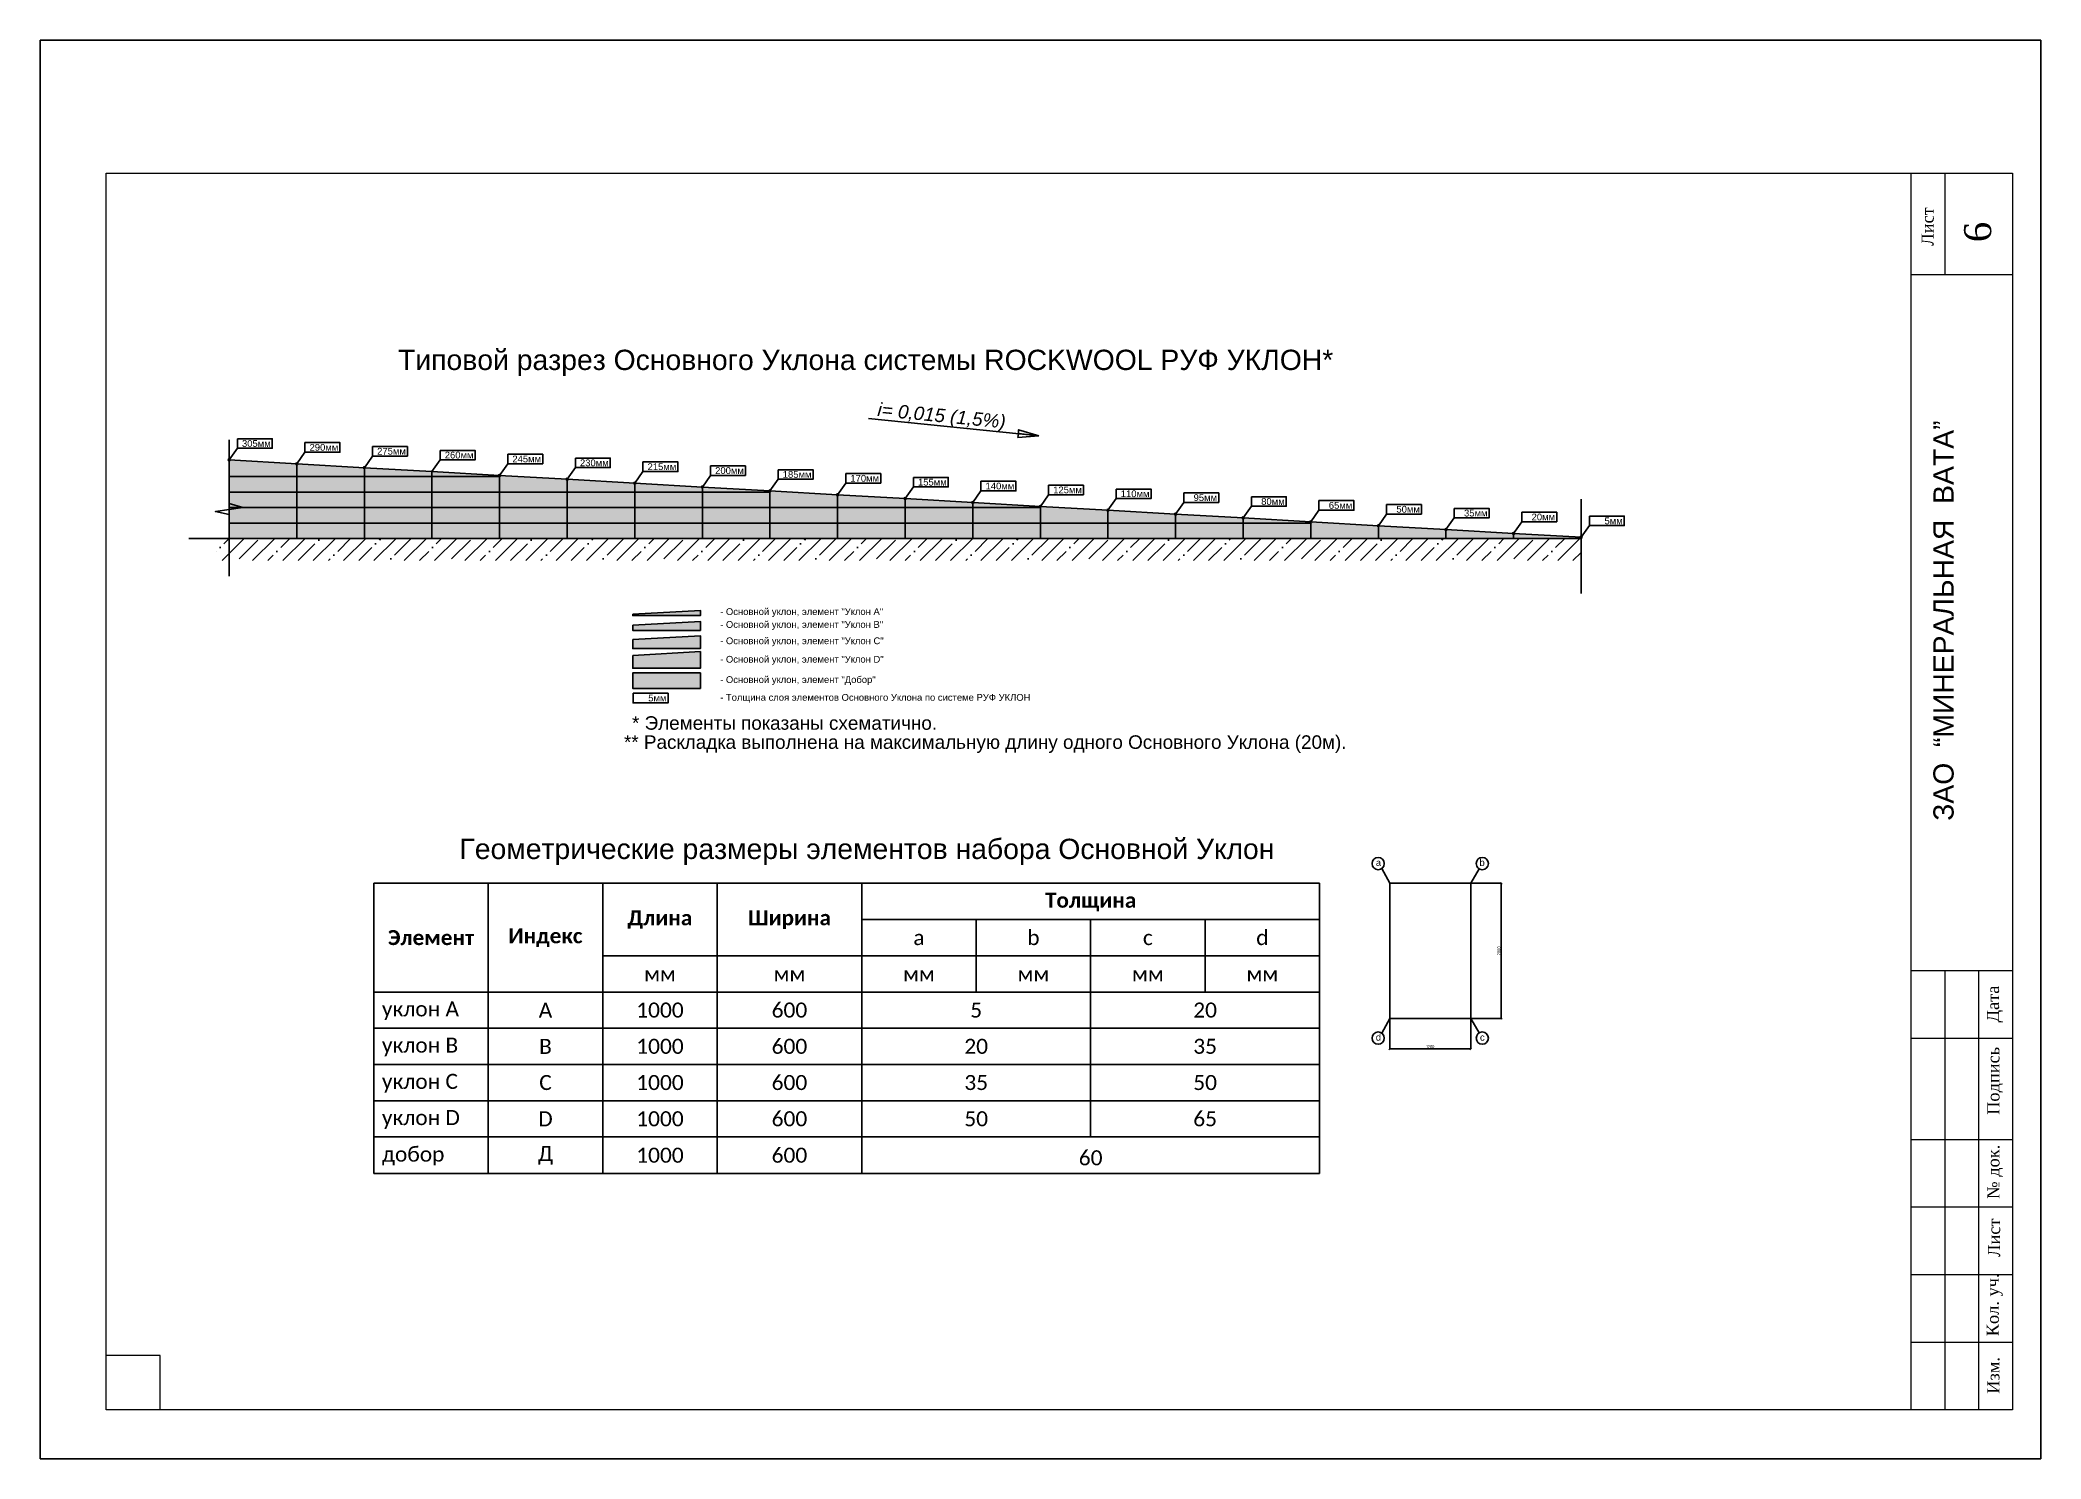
# Model space of a CAD drawing. Header units: inches. Extents: x 0 to 155541, y 1154 to 30754.
# Drawn here: x 125941 to 155541, y 9754 to 30754 of the extents above; entities that cross this region are included whole.
import ezdxf

# ---------------------------------------------------------------- set-up
doc = ezdxf.new("R2010")
doc.units = ezdxf.units.IN
doc.header["$MEASUREMENT"] = 0
doc.linetypes.add('ACAD_ISO04W100', pattern=[30, 24, -3, 0, -3])
doc.linetypes.add('PHANTOM2', pattern=[1.25, 0.625, -0.125, 0.125, -0.125, 0.125, -0.125])
doc.layers.add('Контруклоны', color=1, linetype='Continuous')
for name, color, linetype, lineweight in [('Основные линии', 7, 'Continuous', 30), ('Разуклонка', 1, 'Continuous', 25), ('Штампы', 7, 'Continuous', 15)]:
    doc.layers.add(name, color=color, linetype=linetype, lineweight=lineweight)
doc.styles.add('GOST 2.304', font='CS_Gost2304.shx')
doc.styles.add('надписи', font='TIMES.TTF')
doc.styles.add('Штамп', font='ARIAL.TTF', dxfattribs={"height": 2.5})
doc.dimstyles.new('ISO-25', dxfattribs={"dimtxt": 2.5, "dimasz": 2.5, "dimexe": 1.25, "dimexo": 0.625, "dimtad": 1, "dimtxsty": 'Standard', "dimcen": 2.5, "dimadec": 0, "dimazin": 0, "dimtfac": 1, "dimtmove": 0, "dimatfit": 3, "dimfxl": 1, "dimarcsym": 0})

msp = doc.modelspace()

# ---------------------------------------------------------------- texts
at = {"color": 0, "ltscale": 2, "style": 'Штамп'}
for s, insert, char_height, width, attachment_point in [('\\pi638.58;Типовой разрез Основного Уклона системы ROCKWOOL РУФ УКЛОН*', (130598.154, 26170.641), 300, 15089.85358, 1), ('305мм', (129353.173, 24782.085), 100, 492.92042, 6), ('290мм', (130353.173, 24724.858), 100, 492.92042, 6), ('275мм', (131353.173, 24667.631), 100, 492.92042, 6), ('260мм', (132353.173, 24610.403), 100, 492.92042, 6), ('245мм', (133353.173, 24553.176), 100, 492.92042, 6), ('230мм', (134353.173, 24495.949), 100, 492.92042, 6), ('215мм', (135353.173, 24438.722), 100, 492.92042, 6), ('200мм', (136353.173, 24381.494), 100, 492.92042, 6), ('185мм', (137353.173, 24324.267), 100, 492.92042, 6), ('170мм', (138353.173, 24267.04), 100, 492.92042, 6), ('155мм', (139353.173, 24209.813), 100, 492.92042, 6), ('140мм', (140353.173, 24152.585), 100, 492.92042, 6), ('125мм', (141353.173, 24095.358), 100, 492.92042, 6), ('110мм', (142353.173, 24038.131), 100, 492.92042, 6), ('95мм', (143353.173, 23980.903), 100, 492.92042, 6), ('80мм', (144353.173, 23923.676), 100, 492.92042, 6), ('65мм', (145353.173, 23866.449), 100, 492.92042, 6), ('50мм', (146353.173, 23809.222), 100, 492.92042, 6), ('35мм', (147353.173, 23751.994), 100, 492.92042, 6), ('20мм', (148353.173, 23694.767), 100, 492.92042, 6), ('5мм', (149353.173, 23637.54), 100, 492.92042, 6), ('- Основной уклон, элемент "Уклон А"', (136002.009, 22344.653), 100, 6877.57445, 1), ('- Основной уклон, элемент "Уклон B" ', (136002.009, 22154.55), 100, 6877.57445, 1), ('- Основной уклон, элемент "Уклон C"', (136002.009, 21912.96), 100, 6877.57445, 1), ('- Основной уклон, элемент "Уклон D" ', (136002.009, 21639.687), 100, 6877.57445, 1), ('- Основной уклон, элемент "Добор" ', (136002.009, 21338.69), 100, 6877.57445, 1), ('5мм', (135207.571, 21015.191), 100, 492.92042, 6), ('- Толщина слоя элементов Основного Уклона по системе РУФ УКЛОН', (136002.009, 21075.365), 100, 6564.74295, 1), ('* Элементы показаны схематично.', (134697.862, 20746.377), 200, 12528.42667, 1), ('** Раскладка выполнена на максимальную длину одного Основного Уклона (20м).', (134579.165, 20463.98), 200, 12528.42667, 1), ('\\pi1547;Геометрические размеры элементов набора Основной Уклон', (130598.154, 18933.287), 300, 15089.85358, 1)]:
    msp.add_mtext(s, dxfattribs=dict(at, insert=insert, char_height=char_height, width=width, attachment_point=attachment_point))
at = {"color": 0, "ltscale": 2, "insert": (140235.125, 25204.162), "char_height": 200, "width": 12528.42667, "attachment_point": 3, "rotation": 354.422075, "style": 'Штамп'}
msp.add_mtext('{\\fArial|b0|i1|c204|p34;i= 0,015 (1,5%)}', dxfattribs=at)
at = {"linetype": 'PHANTOM2', "lineweight": 30, "char_height": 100, "style": 'Штамп'}
for s, insert, attachment_point in [('a', (145700.944, 18631.29), 1), ('b', (147311.685, 18631.29), 3), ('d', (145700.944, 15943.36), 7), ('с', (147311.685, 15943.36), 9)]:
    msp.add_mtext_dynamic_manual_height_columns(s, width=152.57197, gutter_width=750, heights=[0], dxfattribs=dict(at, insert=insert, attachment_point=attachment_point))
at = {"char_height": 222.22222}
for s, insert, width, attachment_point in [('{\\fCalibri|b1|i0|c0;Толщина ', (141482.526, 17857.802), 6533.33333, 8), ('{\\fCalibri|b1|i0|c0;Длина', (135111.415, 17737.802), 1453.33333, 5), ('{\\fCalibri|b1|i0|c0;Ширина', (137026.97, 17737.802), 1897.77778, 5), ('{\\fCalibri|b1|i0|c0;Элемент', (131724.748, 17469.654), 1453.33333, 5), ('{\\fCalibri|b1|i0|c0;Индекс', (133418.082, 17469.654), 1453.33333, 5), ('{\\fCalibri|b0|i0|c0;a', (138942.526, 17469.654), 1453.33333, 5), ('{\\fCalibri|b0|i0|c0;b', (140635.859, 17469.654), 1453.33333, 5), ('{\\fCalibri|b0|i0|c0;c', (142329.193, 17469.654), 1453.33333, 5), ('{\\fCalibri|b0|i0|c0;d', (144022.526, 17469.654), 1453.33333, 5), ('{\\fCalibri|b0|i0|c0;мм', (135111.415, 16933.358), 1453.33333, 5), ('{\\fCalibri|b0|i0|c0;мм', (137026.97, 16933.358), 1897.77778, 5), ('{\\fCalibri|b0|i0|c0;мм', (138942.526, 16933.358), 1453.33333, 5), ('{\\fCalibri|b0|i0|c0;мм', (140635.859, 16933.358), 1453.33333, 5), ('{\\fCalibri|b0|i0|c0;мм', (142329.193, 16933.358), 1453.33333, 5), ('{\\fCalibri|b0|i0|c0;мм', (144022.526, 16933.358), 1453.33333, 5), ('{\\fCalibri|b0|i0|c0;уклон A', (130998.082, 16248.913), 1453.33333, 7), ('{\\fCalibri|b0|i0|c0;А', (133418.082, 16397.061), 1453.33333, 5), ('{\\fCalibri|b0|i0|c0;1000', (135111.415, 16397.061), 1453.33333, 5), ('{\\fCalibri|b0|i0|c0;600', (137026.97, 16397.061), 1897.77778, 5), ('{\\fCalibri|b0|i0|c0;5', (139789.193, 16397.061), 3146.66667, 5), ('{\\fCalibri|b0|i0|c0;20', (143175.859, 16397.061), 3146.66667, 5), ('{\\fCalibri|b0|i0|c0;уклон B', (130998.082, 15712.617), 1453.33333, 7), ('{\\fCalibri|b0|i0|c0;600', (137026.97, 15860.765), 1897.77778, 5), ('{\\fCalibri|b0|i0|c0;B', (133418.082, 15860.765), 1453.33333, 5), ('{\\fCalibri|b0|i0|c0;1000', (135111.415, 15860.765), 1453.33333, 5), ('{\\fCalibri|b0|i0|c0;20', (139789.193, 15860.765), 3146.66667, 5), ('{\\fCalibri|b0|i0|c0;35', (143175.859, 15860.765), 3146.66667, 5), ('{\\fCalibri|b0|i0|c0;уклон C', (130998.082, 15176.321), 1453.33333, 7), ('{\\fCalibri|b0|i0|c0;C', (133418.082, 15324.469), 1453.33333, 5), ('{\\fCalibri|b0|i0|c0;1000', (135111.415, 15324.469), 1453.33333, 5), ('{\\fCalibri|b0|i0|c0;600', (137026.97, 15324.469), 1897.77778, 5), ('{\\fCalibri|b0|i0|c0;35', (139789.193, 15324.469), 3146.66667, 5), ('{\\fCalibri|b0|i0|c0;50', (143175.859, 15324.469), 3146.66667, 5), ('{\\fCalibri|b0|i0|c0;уклон D', (130998.082, 14640.024), 1453.33333, 7), ('{\\fCalibri|b0|i0|c0;D', (133418.082, 14788.173), 1453.33333, 5), ('{\\fCalibri|b0|i0|c0;1000', (135111.415, 14788.173), 1453.33333, 5), ('{\\fCalibri|b0|i0|c0;600', (137026.97, 14788.173), 1897.77778, 5), ('{\\fCalibri|b0|i0|c0;50', (139789.193, 14788.173), 3146.66667, 5), ('{\\fCalibri|b0|i0|c0;65', (143175.859, 14788.173), 3146.66667, 5), ('{\\fCalibri|b0|i0|c0;добор', (130998.082, 14098.144), 1453.33333, 7), ('{\\fCalibri|b0|i0|c0;Д', (133418.082, 14249.084), 1453.33333, 5), ('{\\fCalibri|b0|i0|c0;1000', (135111.415, 14249.084), 1453.33333, 5), ('{\\fCalibri|b0|i0|c0;600', (137026.97, 14249.084), 1897.77778, 5), ('{\\fCalibri|b0|i0|c0;60', (141482.526, 14098.144), 6533.33333, 8)]:
    msp.add_mtext(s, dxfattribs=dict(at, insert=insert, width=width, attachment_point=attachment_point))
at = {"layer": 'Основные линии', "color": 0, "style": 'Штамп'}
msp.add_text('ЗАО  “МИНЕРАЛЬНАЯ  ВАТА”', height=300, rotation=90, dxfattribs=at).set_placement((154248.466, 19199.606))
at = {"layer": 'Штампы', "color": 0, "style": 'надписи'}
for s, height, p in [('Лист', 180, (153953.62, 27709.615)), ('6', 400, (154803.484, 27761.712)), ('Дата', 180, (154920.701, 16214.451)), ('Подпись', 180, (154926.369, 14846.544)), (' № док.', 180, (154926.718, 13535.362)), ('Лист', 180, (154936.737, 12744.248)), ('Кол. уч.', 180, (154916.62, 11570.641)), ('Изм.', 180, (154925.682, 10719.551))]:
    msp.add_text(s, height=height, rotation=90, dxfattribs=at).set_placement(p)

# ---------------------------------------------------------------- blocks, each defined once
blk = doc.blocks.new('_Oblique')
at = {"color": 0, "linetype": 'ByBlock', "lineweight": -2}
blk.add_line((-0.5, -0.5), (0.5, 0.5), dxfattribs=at)
blk = doc.blocks.new('*D5')
at = {"color": 0, "lineweight": -2, "transparency": 16777216}
for p, q in [((145906, 16273), (145906, 15822)), ((147106, 16273), (147106, 15822)), ((145906, 15823), (147106, 15823))]:
    blk.add_line(p, q, dxfattribs=at)
at = {"layer": 'Defpoints', "color": 0, "transparency": 16777216}
for p in [(145906, 16274), (147106, 16274), (147106, 15823)]:
    blk.add_point(p, dxfattribs=at)
at = {"color": 0, "lineweight": -2, "transparency": 16777216, "xscale": 25, "yscale": 25, "zscale": 25, "rotation": 180}
blk.add_blockref('_Oblique', (145906, 15823), dxfattribs=at)
at = {"color": 0, "lineweight": -2, "transparency": 16777216, "xscale": 25, "yscale": 25, "zscale": 25}
blk.add_blockref('_Oblique', (147106, 15823), dxfattribs=at)
at = {"color": 0, "transparency": 16777216, "insert": (146506, 15858), "char_height": 50, "attachment_point": 5, "style": 'GOST 2.304'}
blk.add_mtext('1200', dxfattribs=at)
blk = doc.blocks.new('*D6')
at = {"color": 0, "lineweight": -2, "transparency": 16777216}
for p, q in [((147107, 18274), (147558, 18274)), ((147557, 18274), (147557, 16274)), ((147107, 16274), (147558, 16274))]:
    blk.add_line(p, q, dxfattribs=at)
at = {"layer": 'Defpoints', "color": 0, "transparency": 16777216}
for p in [(147106, 18274), (147106, 16274), (147557, 16274)]:
    blk.add_point(p, dxfattribs=at)
at = {"color": 0, "lineweight": -2, "transparency": 16777216, "xscale": 25, "yscale": 25, "zscale": 25}
for p, rotation in [((147557, 18274), 90), ((147557, 16274), 270)]:
    blk.add_blockref('_Oblique', p, dxfattribs=dict(at, rotation=rotation))
at = {"color": 0, "transparency": 16777216, "insert": (147522, 17274), "char_height": 50, "attachment_point": 5, "rotation": 90, "style": 'GOST 2.304'}
blk.add_mtext('2000', dxfattribs=at)

# ---------------------------------------------------------------- dimensions: what is measured, and where the dimension line sits
dim = msp.add_linear_dim(base=(147556.586, 16274.099), p1=(147106.314, 18274.099), p2=(147106.314, 16274.099), angle=90, dimstyle='ISO-25', override={"dimtxt": 50, "dimasz": 25, "dimgap": 10, "dimtxsty": 'GOST 2.304', "dimblk1": 'Oblique', "dimblk2": 'Oblique', "dimsah": 1})
dim.commit()
dim.dimension.update_dxf_attribs({"geometry": '*D6', "text_midpoint": (147521.586, 17274.099)})
dim = msp.add_linear_dim(base=(147106.314, 15823.109), p1=(145906.314, 16274.099), p2=(147106.314, 16274.099), dimstyle='ISO-25', override={"dimtxt": 50, "dimasz": 25, "dimgap": 10, "dimtxsty": 'GOST 2.304', "dimblk1": 'Oblique', "dimblk2": 'Oblique', "dimsah": 1})
dim.commit()
dim.dimension.update_dxf_attribs({"geometry": '*D5', "text_midpoint": (146506.314, 15858.109)})

# ---------------------------------------------------------------- hatches: boundary and pattern name
at = {"ltscale": 2}
h = msp.add_hatch(dxfattribs=at)
h.set_pattern_fill('ANSI35', color=256, scale=50, style=0)
h.set_pattern_definition([(45, (-557768.5, -319860.02), (-224.5064, 224.5064), []), (45, (-557543.98, -319860.02), (-224.5064, 224.5064), [396.875, -79.375, 0, -79.375])])
h.paths.add_polyline_path([(148738.811, 23048.89), (148738.811, 23376.6), (128545.683, 23376.6), (128545.683, 23048.89)])
at = {"layer": 'Разуклонка'}
for color, points in [(92, [(129738.811, 24482.193), (129738.811, 24292.236), (128738.811, 24292.236), (128738.811, 24539.421)]), (202, [(129738.811, 24292.236), (128738.811, 24292.236), (128738.811, 24063.327), (129738.811, 24063.327)]), (160, [(130738.811, 24424.966), (130738.811, 24292.236), (129738.811, 24292.236), (129738.811, 24482.193)]), (202, [(130738.811, 24292.236), (129738.811, 24292.236), (129738.811, 24063.327), (130738.811, 24063.327)]), (2, [(131738.811, 24367.739), (131738.811, 24292.236), (130738.811, 24292.236), (130738.811, 24424.966)]), (202, [(131738.811, 24292.236), (130738.811, 24292.236), (130738.811, 24063.327), (131738.811, 24063.327)]), (1, [(132738.811, 24310.512), (132738.811, 24292.236), (131738.811, 24292.236), (131738.811, 24367.739)]), (202, [(132738.811, 24292.236), (131738.811, 24292.236), (131738.811, 24063.327), (132738.811, 24063.327)]), (92, [(133738.811, 24253.284), (133738.811, 24063.327), (132738.811, 24063.327), (132738.811, 24310.512)]), (202, [(129738.811, 24063.327), (128738.811, 24063.327), (128738.811, 23834.418), (129738.811, 23834.418)]), (202, [(130738.811, 24063.327), (129738.811, 24063.327), (129738.811, 23834.418), (130738.811, 23834.418)]), (202, [(131738.811, 24063.327), (130738.811, 24063.327), (130738.811, 23834.418), (131738.811, 23834.418)]), (202, [(132738.811, 24063.327), (131738.811, 24063.327), (131738.811, 23834.418), (132738.811, 23834.418)]), (202, [(132738.811, 24063.327), (133738.811, 24063.327), (133738.811, 23834.418), (132738.811, 23834.418)]), (160, [(134738.811, 24196.057), (134738.811, 24063.327), (133738.811, 24063.327), (133738.811, 24253.284)]), (202, [(133738.811, 24063.327), (134738.811, 24063.327), (134738.811, 23834.418), (133738.811, 23834.418)]), (2, [(135738.811, 24138.83), (135738.811, 24063.327), (134738.811, 24063.327), (134738.811, 24196.057)]), (202, [(134738.811, 24063.327), (135738.811, 24063.327), (135738.811, 23834.418), (134738.811, 23834.418)]), (1, [(136738.811, 24081.603), (136738.811, 24063.327), (135738.811, 24063.327), (135738.811, 24138.83)]), (202, [(135738.811, 24063.327), (136738.811, 24063.327), (136738.811, 23834.418), (135738.811, 23834.418)]), (92, [(137738.811, 24024.375), (137738.811, 23834.418), (136738.811, 23834.418), (136738.811, 24081.603)]), (160, [(138738.811, 23967.148), (138738.811, 23834.418), (137738.811, 23834.418), (137738.811, 24024.375)]), (202, [(129738.811, 23834.418), (128738.811, 23834.418), (128738.811, 23605.509), (129738.811, 23605.509)]), (202, [(130738.811, 23834.418), (129738.811, 23834.418), (129738.811, 23605.509), (130738.811, 23605.509)]), (202, [(131738.811, 23834.418), (130738.811, 23834.418), (130738.811, 23605.509), (131738.811, 23605.509)]), (202, [(132738.811, 23834.418), (131738.811, 23834.418), (131738.811, 23605.509), (132738.811, 23605.509)]), (202, [(132738.811, 23834.418), (133738.811, 23834.418), (133738.811, 23605.509), (132738.811, 23605.509)]), (202, [(133738.811, 23834.418), (134738.811, 23834.418), (134738.811, 23605.509), (133738.811, 23605.509)]), (202, [(134738.811, 23834.418), (135738.811, 23834.418), (135738.811, 23605.509), (134738.811, 23605.509)]), (202, [(135738.811, 23834.418), (136738.811, 23834.418), (136738.811, 23605.509), (135738.811, 23605.509)]), (202, [(136738.811, 23834.418), (137738.811, 23834.418), (137738.811, 23605.509), (136738.811, 23605.509)]), (202, [(137738.811, 23834.418), (138738.811, 23834.418), (138738.811, 23605.509), (137738.811, 23605.509)]), (2, [(139738.811, 23909.921), (139738.811, 23834.418), (138738.811, 23834.418), (138738.811, 23967.148)]), (202, [(138738.811, 23834.418), (139738.811, 23834.418), (139738.811, 23605.509), (138738.811, 23605.509)]), (1, [(140738.811, 23852.694), (140738.811, 23834.418), (139738.811, 23834.418), (139738.811, 23909.921)]), (202, [(139738.811, 23834.418), (140738.811, 23834.418), (140738.811, 23605.509), (139738.811, 23605.509)]), (92, [(141738.811, 23795.466), (141738.811, 23605.509), (140738.811, 23605.509), (140738.811, 23852.694)]), (160, [(142738.811, 23738.239), (142738.811, 23605.509), (141738.811, 23605.509), (141738.811, 23795.466)]), (2, [(143738.811, 23681.012), (143738.811, 23605.509), (142738.811, 23605.509), (142738.811, 23738.239)]), (1, [(144738.811, 23623.785), (144738.811, 23605.509), (143738.811, 23605.509), (143738.811, 23681.012)]), (202, [(129738.811, 23605.509), (128738.811, 23605.509), (128738.811, 23376.6), (129738.811, 23376.6)]), (202, [(130738.811, 23605.509), (129738.811, 23605.509), (129738.811, 23376.6), (130738.811, 23376.6)]), (202, [(131738.811, 23605.509), (130738.811, 23605.509), (130738.811, 23376.6), (131738.811, 23376.6)]), (202, [(132738.811, 23605.509), (131738.811, 23605.509), (131738.811, 23376.6), (132738.811, 23376.6)]), (202, [(132738.811, 23605.509), (133738.811, 23605.509), (133738.811, 23376.6), (132738.811, 23376.6)]), (202, [(133738.811, 23605.509), (134738.811, 23605.509), (134738.811, 23376.6), (133738.811, 23376.6)]), (202, [(134738.811, 23605.509), (135738.811, 23605.509), (135738.811, 23376.6), (134738.811, 23376.6)]), (202, [(135738.811, 23605.509), (136738.811, 23605.509), (136738.811, 23376.6), (135738.811, 23376.6)]), (202, [(136738.811, 23605.509), (137738.811, 23605.509), (137738.811, 23376.6), (136738.811, 23376.6)]), (202, [(137738.811, 23605.509), (138738.811, 23605.509), (138738.811, 23376.6), (137738.811, 23376.6)]), (202, [(138738.811, 23605.509), (139738.811, 23605.509), (139738.811, 23376.6), (138738.811, 23376.6)]), (202, [(139738.811, 23605.509), (140738.811, 23605.509), (140738.811, 23376.6), (139738.811, 23376.6)]), (202, [(140738.811, 23605.509), (141738.811, 23605.509), (141738.811, 23376.6), (140738.811, 23376.6)]), (202, [(141738.811, 23605.509), (142738.811, 23605.509), (142738.811, 23376.6), (141738.811, 23376.6)]), (202, [(142738.811, 23605.509), (143738.811, 23605.509), (143738.811, 23376.6), (142738.811, 23376.6)]), (202, [(143738.811, 23605.509), (144738.811, 23605.509), (144738.811, 23376.6), (143738.811, 23376.6)]), (92, [(145738.811, 23566.557), (145738.811, 23376.6), (144738.811, 23376.6), (144738.811, 23623.785)]), (160, [(146738.811, 23509.33), (146738.811, 23376.6), (145738.811, 23376.6), (145738.811, 23566.557)]), (2, [(147738.811, 23452.103), (147738.811, 23376.6), (146738.811, 23376.6), (146738.811, 23509.33)]), (1, [(148738.811, 23394.876), (148738.811, 23376.6), (147738.811, 23376.6), (147738.811, 23452.103)]), (1, [(134710.055, 22254.866), (134710.055, 22236.59), (135710.055, 22236.59), (135710.055, 22312.093)]), (2, [(134710.055, 22092.683), (134710.055, 22017.18), (135710.055, 22017.18), (135710.055, 22149.911)]), (160, [(134710.055, 21880.318), (134710.055, 21747.587), (135710.055, 21747.587), (135710.055, 21937.545)]), (92, [(134710.055, 21646.769), (134710.055, 21456.811), (135710.055, 21456.811), (135710.055, 21703.996)]), (202, [(135710.055, 21387.101), (134710.055, 21387.101), (134710.055, 21158.192), (135710.055, 21158.192)])]:
    msp.add_hatch(color=color, dxfattribs=at).paths.add_polyline_path(points)

# ---------------------------------------------------------------- linework, layer by layer
at = {"color": 0}
for p, q in [((125940.774, 9754.239), (125940.774, 30754.239)), ((125940.774, 30754.239), (155540.774, 30754.239)), ((155540.774, 30754.239), (155540.774, 9754.239)), ((155540.774, 30754.239), (155540.774, 9754.239)), ((155540.774, 9754.239), (125940.774, 9754.239))]:
    msp.add_line(p, q, dxfattribs=at)
for p, q in [((130878.082, 18274.099), (144869.193, 18274.099)), ((130878.082, 18274.099), (130878.082, 13978.144)), ((132571.415, 18274.099), (132571.415, 13978.144)), ((134264.748, 18274.099), (134264.748, 13978.144)), ((135958.082, 18274.099), (135958.082, 13978.144)), ((138095.859, 18274.099), (138095.859, 13978.144)), ((144869.193, 18274.099), (144869.193, 13978.144)), ((138095.859, 17737.802), (144869.193, 17737.802)), ((139789.193, 17737.802), (139789.193, 16665.21)), ((141482.526, 17737.802), (141482.526, 14520.024)), ((143175.859, 17737.802), (143175.859, 16665.21)), ((134264.748, 17201.506), (144869.193, 17201.506)), ((130878.082, 16665.21), (144869.193, 16665.21)), ((130878.082, 16128.913), (144869.193, 16128.913)), ((130878.082, 15592.617), (144869.193, 15592.617)), ((130878.082, 15056.321), (144869.193, 15056.321)), ((130878.082, 14520.024), (144869.193, 14520.024)), ((130878.082, 13978.144), (144869.193, 13978.144))]:
    msp.add_line(p, q)
for points in [[(145788.235, 18491.094), (145906.314, 18274.099)], [(147107.564, 18274.099), (147231.148, 18486.758)], [(145788.235, 16057.103), (145906.314, 16274.099)], [(147107.564, 16274.099), (147231.148, 16061.439)]]:
    msp.add_lwpolyline(points)
for centre in [(145735.92, 18565.158), (147276.709, 18565.158), (145735.92, 15983.039), (147276.709, 15983.039)]:
    msp.add_circle(centre, 90.676)
at = {"layer": 'Контруклоны', "color": 4, "ltscale": 4687500.0}
msp.add_lwpolyline([(147106.314, 16274.099), (147106.314, 18274.099), (145906.314, 18274.099), (145906.314, 16274.099), (147106.314, 16274.099)], dxfattribs=at)
at = {"layer": 'Разуклонка', "color": 0}
for points in [[(140716.462, 24898.585), (138197.182, 25152.176)], [(140716.462, 24898.585), (140414.776, 24928.953), (140405.91, 24873.122), (140716.462, 24898.585)], [(140716.462, 24898.585), (140414.776, 24928.953), (140417.215, 24985.431), (140716.462, 24898.585)], [(128738.811, 24838.253), (128738.811, 23895.513), (128939.543, 23834.418), (128534.592, 23775.378), (128738.811, 23732.463), (128738.811, 22817.981)], [(128738.811, 24539.421), (128860.253, 24711.715)], [(129738.811, 24482.193), (129860.253, 24654.488)], [(130738.811, 24424.966), (130860.253, 24597.261)], [(131738.811, 24367.739), (131860.253, 24540.034)], [(132738.811, 24310.512), (132860.253, 24482.806)], [(133738.811, 24253.284), (133860.253, 24425.579)], [(134738.811, 24196.057), (134860.253, 24368.352)], [(135738.811, 24138.83), (135860.253, 24311.125)], [(136738.811, 24081.603), (136860.253, 24253.897)], [(136738.811, 24081.603), (136738.811, 24063.327)], [(137738.811, 24024.375), (137860.253, 24196.67)], [(138738.811, 23967.148), (138860.253, 24139.443)], [(139738.811, 23909.921), (139860.253, 24082.216)], [(140738.811, 23852.694), (140860.253, 24024.988)], [(140738.811, 23852.694), (140738.811, 23834.418)], [(141738.811, 23795.466), (141860.253, 23967.761)], [(142738.811, 23738.239), (142860.253, 23910.534)], [(143738.811, 23681.012), (143860.253, 23853.307)], [(144738.811, 23623.785), (144860.253, 23796.079)], [(145738.811, 23566.557), (145860.253, 23738.852)], [(146738.811, 23509.33), (146860.253, 23681.625)], [(144738.811, 23623.785), (144738.811, 23605.509)], [(147738.811, 23452.103), (147860.253, 23624.397)], [(148738.811, 23394.876), (148860.253, 23567.17)], [(148738.811, 23394.876), (148738.811, 23376.6)]]:
    msp.add_lwpolyline(points, dxfattribs=at)
for points in [[(128860.253, 24852.455), (129376.801, 24852.455), (129376.801, 24711.715), (128860.253, 24711.715)], [(129860.253, 24795.228), (130376.801, 24795.228), (130376.801, 24654.488), (129860.253, 24654.488)], [(130860.253, 24738), (131376.801, 24738), (131376.801, 24597.261), (130860.253, 24597.261)], [(131860.253, 24680.773), (132376.801, 24680.773), (132376.801, 24540.034), (131860.253, 24540.034)], [(132860.253, 24623.546), (133376.801, 24623.546), (133376.801, 24482.806), (132860.253, 24482.806)], [(129738.811, 24482.193), (129738.811, 24292.236), (128738.811, 24292.236), (128738.811, 24539.421)], [(129738.811, 24292.236), (128738.811, 24292.236), (128738.811, 24063.327), (129738.811, 24063.327)], [(130738.811, 24424.966), (130738.811, 24292.236), (129738.811, 24292.236), (129738.811, 24482.193)], [(130738.811, 24292.236), (129738.811, 24292.236), (129738.811, 24063.327), (130738.811, 24063.327)], [(131738.811, 24367.739), (131738.811, 24292.236), (130738.811, 24292.236), (130738.811, 24424.966)], [(131738.811, 24292.236), (130738.811, 24292.236), (130738.811, 24063.327), (131738.811, 24063.327)], [(132738.811, 24310.512), (132738.811, 24292.236), (131738.811, 24292.236), (131738.811, 24367.739)], [(132738.811, 24292.236), (131738.811, 24292.236), (131738.811, 24063.327), (132738.811, 24063.327)], [(133738.811, 24253.284), (133738.811, 24063.327), (132738.811, 24063.327), (132738.811, 24310.512)], [(133860.253, 24566.319), (134376.801, 24566.319), (134376.801, 24425.579), (133860.253, 24425.579)], [(134860.253, 24509.091), (135376.801, 24509.091), (135376.801, 24368.352), (134860.253, 24368.352)], [(135860.253, 24451.864), (136376.801, 24451.864), (136376.801, 24311.125), (135860.253, 24311.125)], [(136860.253, 24394.637), (137376.801, 24394.637), (137376.801, 24253.897), (136860.253, 24253.897)], [(137860.253, 24337.41), (138376.801, 24337.41), (138376.801, 24196.67), (137860.253, 24196.67)], [(138860.253, 24280.182), (139376.801, 24280.182), (139376.801, 24139.443), (138860.253, 24139.443)], [(129738.811, 24063.327), (128738.811, 24063.327), (128738.811, 23834.418), (129738.811, 23834.418)], [(130738.811, 24063.327), (129738.811, 24063.327), (129738.811, 23834.418), (130738.811, 23834.418)], [(131738.811, 24063.327), (130738.811, 24063.327), (130738.811, 23834.418), (131738.811, 23834.418)], [(132738.811, 24063.327), (131738.811, 24063.327), (131738.811, 23834.418), (132738.811, 23834.418)], [(132738.811, 24063.327), (133738.811, 24063.327), (133738.811, 23834.418), (132738.811, 23834.418)], [(134738.811, 24196.057), (134738.811, 24063.327), (133738.811, 24063.327), (133738.811, 24253.284)], [(133738.811, 24063.327), (134738.811, 24063.327), (134738.811, 23834.418), (133738.811, 23834.418)], [(135738.811, 24138.83), (135738.811, 24063.327), (134738.811, 24063.327), (134738.811, 24196.057)], [(134738.811, 24063.327), (135738.811, 24063.327), (135738.811, 23834.418), (134738.811, 23834.418)], [(136738.811, 24081.603), (136738.811, 24063.327), (135738.811, 24063.327), (135738.811, 24138.83)], [(135738.811, 24063.327), (136738.811, 24063.327), (136738.811, 23834.418), (135738.811, 23834.418)], [(137738.811, 24024.375), (137738.811, 23834.418), (136738.811, 23834.418), (136738.811, 24081.603)], [(138738.811, 23967.148), (138738.811, 23834.418), (137738.811, 23834.418), (137738.811, 24024.375)], [(139860.253, 24222.955), (140376.801, 24222.955), (140376.801, 24082.216), (139860.253, 24082.216)], [(140860.253, 24165.728), (141376.801, 24165.728), (141376.801, 24024.988), (140860.253, 24024.988)], [(141860.253, 24108.5), (142376.801, 24108.5), (142376.801, 23967.761), (141860.253, 23967.761)], [(142860.253, 24051.273), (143376.801, 24051.273), (143376.801, 23910.534), (142860.253, 23910.534)], [(143860.253, 23994.046), (144376.801, 23994.046), (144376.801, 23853.307), (143860.253, 23853.307)], [(129738.811, 23834.418), (128738.811, 23834.418), (128738.811, 23605.509), (129738.811, 23605.509)], [(130738.811, 23834.418), (129738.811, 23834.418), (129738.811, 23605.509), (130738.811, 23605.509)], [(131738.811, 23834.418), (130738.811, 23834.418), (130738.811, 23605.509), (131738.811, 23605.509)], [(132738.811, 23834.418), (131738.811, 23834.418), (131738.811, 23605.509), (132738.811, 23605.509)], [(132738.811, 23834.418), (133738.811, 23834.418), (133738.811, 23605.509), (132738.811, 23605.509)], [(133738.811, 23834.418), (134738.811, 23834.418), (134738.811, 23605.509), (133738.811, 23605.509)], [(134738.811, 23834.418), (135738.811, 23834.418), (135738.811, 23605.509), (134738.811, 23605.509)], [(135738.811, 23834.418), (136738.811, 23834.418), (136738.811, 23605.509), (135738.811, 23605.509)], [(136738.811, 23834.418), (137738.811, 23834.418), (137738.811, 23605.509), (136738.811, 23605.509)], [(137738.811, 23834.418), (138738.811, 23834.418), (138738.811, 23605.509), (137738.811, 23605.509)], [(139738.811, 23909.921), (139738.811, 23834.418), (138738.811, 23834.418), (138738.811, 23967.148)], [(138738.811, 23834.418), (139738.811, 23834.418), (139738.811, 23605.509), (138738.811, 23605.509)], [(140738.811, 23852.694), (140738.811, 23834.418), (139738.811, 23834.418), (139738.811, 23909.921)], [(139738.811, 23834.418), (140738.811, 23834.418), (140738.811, 23605.509), (139738.811, 23605.509)], [(141738.811, 23795.466), (141738.811, 23605.509), (140738.811, 23605.509), (140738.811, 23852.694)], [(142738.811, 23738.239), (142738.811, 23605.509), (141738.811, 23605.509), (141738.811, 23795.466)], [(143738.811, 23681.012), (143738.811, 23605.509), (142738.811, 23605.509), (142738.811, 23738.239)], [(144738.811, 23623.785), (144738.811, 23605.509), (143738.811, 23605.509), (143738.811, 23681.012)], [(144860.253, 23936.819), (145376.801, 23936.819), (145376.801, 23796.079), (144860.253, 23796.079)], [(145860.253, 23879.591), (146376.801, 23879.591), (146376.801, 23738.852), (145860.253, 23738.852)], [(146860.253, 23822.364), (147376.801, 23822.364), (147376.801, 23681.625), (146860.253, 23681.625)], [(147860.253, 23765.137), (148376.801, 23765.137), (148376.801, 23624.397), (147860.253, 23624.397)], [(148860.253, 23707.91), (149376.801, 23707.91), (149376.801, 23567.17), (148860.253, 23567.17)], [(129738.811, 23605.509), (128738.811, 23605.509), (128738.811, 23376.6), (129738.811, 23376.6)], [(130738.811, 23605.509), (129738.811, 23605.509), (129738.811, 23376.6), (130738.811, 23376.6)], [(131738.811, 23605.509), (130738.811, 23605.509), (130738.811, 23376.6), (131738.811, 23376.6)], [(132738.811, 23605.509), (131738.811, 23605.509), (131738.811, 23376.6), (132738.811, 23376.6)], [(132738.811, 23605.509), (133738.811, 23605.509), (133738.811, 23376.6), (132738.811, 23376.6)], [(133738.811, 23605.509), (134738.811, 23605.509), (134738.811, 23376.6), (133738.811, 23376.6)], [(134738.811, 23605.509), (135738.811, 23605.509), (135738.811, 23376.6), (134738.811, 23376.6)], [(135738.811, 23605.509), (136738.811, 23605.509), (136738.811, 23376.6), (135738.811, 23376.6)], [(136738.811, 23605.509), (137738.811, 23605.509), (137738.811, 23376.6), (136738.811, 23376.6)], [(137738.811, 23605.509), (138738.811, 23605.509), (138738.811, 23376.6), (137738.811, 23376.6)], [(138738.811, 23605.509), (139738.811, 23605.509), (139738.811, 23376.6), (138738.811, 23376.6)], [(139738.811, 23605.509), (140738.811, 23605.509), (140738.811, 23376.6), (139738.811, 23376.6)], [(140738.811, 23605.509), (141738.811, 23605.509), (141738.811, 23376.6), (140738.811, 23376.6)], [(141738.811, 23605.509), (142738.811, 23605.509), (142738.811, 23376.6), (141738.811, 23376.6)], [(142738.811, 23605.509), (143738.811, 23605.509), (143738.811, 23376.6), (142738.811, 23376.6)], [(143738.811, 23605.509), (144738.811, 23605.509), (144738.811, 23376.6), (143738.811, 23376.6)], [(145738.811, 23566.557), (145738.811, 23376.6), (144738.811, 23376.6), (144738.811, 23623.785)], [(146738.811, 23509.33), (146738.811, 23376.6), (145738.811, 23376.6), (145738.811, 23566.557)], [(147738.811, 23452.103), (147738.811, 23376.6), (146738.811, 23376.6), (146738.811, 23509.33)], [(148738.811, 23394.876), (148738.811, 23376.6), (147738.811, 23376.6), (147738.811, 23452.103)], [(134710.055, 22254.866), (134710.055, 22236.59), (135710.055, 22236.59), (135710.055, 22312.093)], [(134710.055, 22092.683), (134710.055, 22017.18), (135710.055, 22017.18), (135710.055, 22149.911)], [(134710.055, 21880.318), (134710.055, 21747.587), (135710.055, 21747.587), (135710.055, 21937.545)], [(134710.055, 21646.769), (134710.055, 21456.811), (135710.055, 21456.811), (135710.055, 21703.996)], [(135710.055, 21387.101), (134710.055, 21387.101), (134710.055, 21158.192), (135710.055, 21158.192)], [(134714.651, 21085.561), (135231.199, 21085.561), (135231.199, 20944.822), (134714.651, 20944.822)]]:
    msp.add_lwpolyline(points, close=True, dxfattribs=at)
at = {"layer": 'Разуклонка', "color": 5, "linetype": 'ACAD_ISO04W100', "lineweight": 30, "ltscale": 0.1}
msp.add_lwpolyline([(148738.811, 22563.064), (148738.811, 23957.876)], dxfattribs=at)
at = {"layer": 'Разуклонка', "color": 0, "linetype": 'ACAD_ISO04W100', "ltscale": 0.1}
msp.add_lwpolyline([(128144.207, 23376.6), (148738.811, 23376.6)], dxfattribs=at)
at = {"layer": 'Разуклонка', "color": 0}
for centre in [(128738.811, 24539.421), (129738.811, 24482.193), (130738.811, 24424.966), (132738.811, 24310.512), (133738.811, 24253.284), (134738.811, 24196.057), (135738.811, 24138.83), (136738.811, 24081.603), (137738.811, 24024.375), (138738.811, 23967.148), (139738.811, 23909.921), (140738.811, 23852.694), (141738.811, 23795.466), (142738.811, 23738.239), (143738.811, 23681.012), (144738.811, 23623.785), (145738.811, 23566.557), (146738.811, 23509.33), (147738.811, 23452.103), (148738.811, 23394.876)]:
    msp.add_circle(centre, 14.238, dxfattribs=at)
at = {"layer": 'Штампы', "color": 0}
for p, q in [((126917.405, 10484.013), (126917.405, 28784.013)), ((126917.405, 28784.013), (155117.405, 28784.013)), ((153617.405, 28784.013), (153617.405, 10484.013)), ((154117.405, 28784.013), (154117.405, 27284.013)), ((155117.405, 28784.013), (155117.405, 10484.013)), ((153617.405, 27284.013), (155117.405, 27284.013)), ((153617.405, 16984.013), (155117.405, 16984.013)), ((154117.405, 16984.013), (154117.405, 10484.013)), ((154617.405, 16984.013), (154617.405, 10484.013)), ((153617.405, 15984.013), (155117.405, 15984.013)), ((153617.405, 14484.013), (155117.405, 14484.013)), ((153617.405, 13484.013), (155117.405, 13484.013)), ((153617.405, 12484.013), (155117.405, 12484.013)), ((127717.405, 11284.013), (126917.405, 11284.013)), ((127717.405, 10484.013), (127717.405, 11284.013)), ((153617.405, 11484.013), (155117.405, 11484.013)), ((155117.405, 10484.013), (126917.405, 10484.013))]:
    msp.add_line(p, q, dxfattribs=at)

msp.set_redraw_order([(e.dxf.handle, doc.entitydb.next_handle()) for e in msp.query("TEXT MTEXT ATTDEF DIMENSION ARC_DIMENSION")])  # texts and dimensions are drawn at this point

doc.saveas('drawing.dxf')
